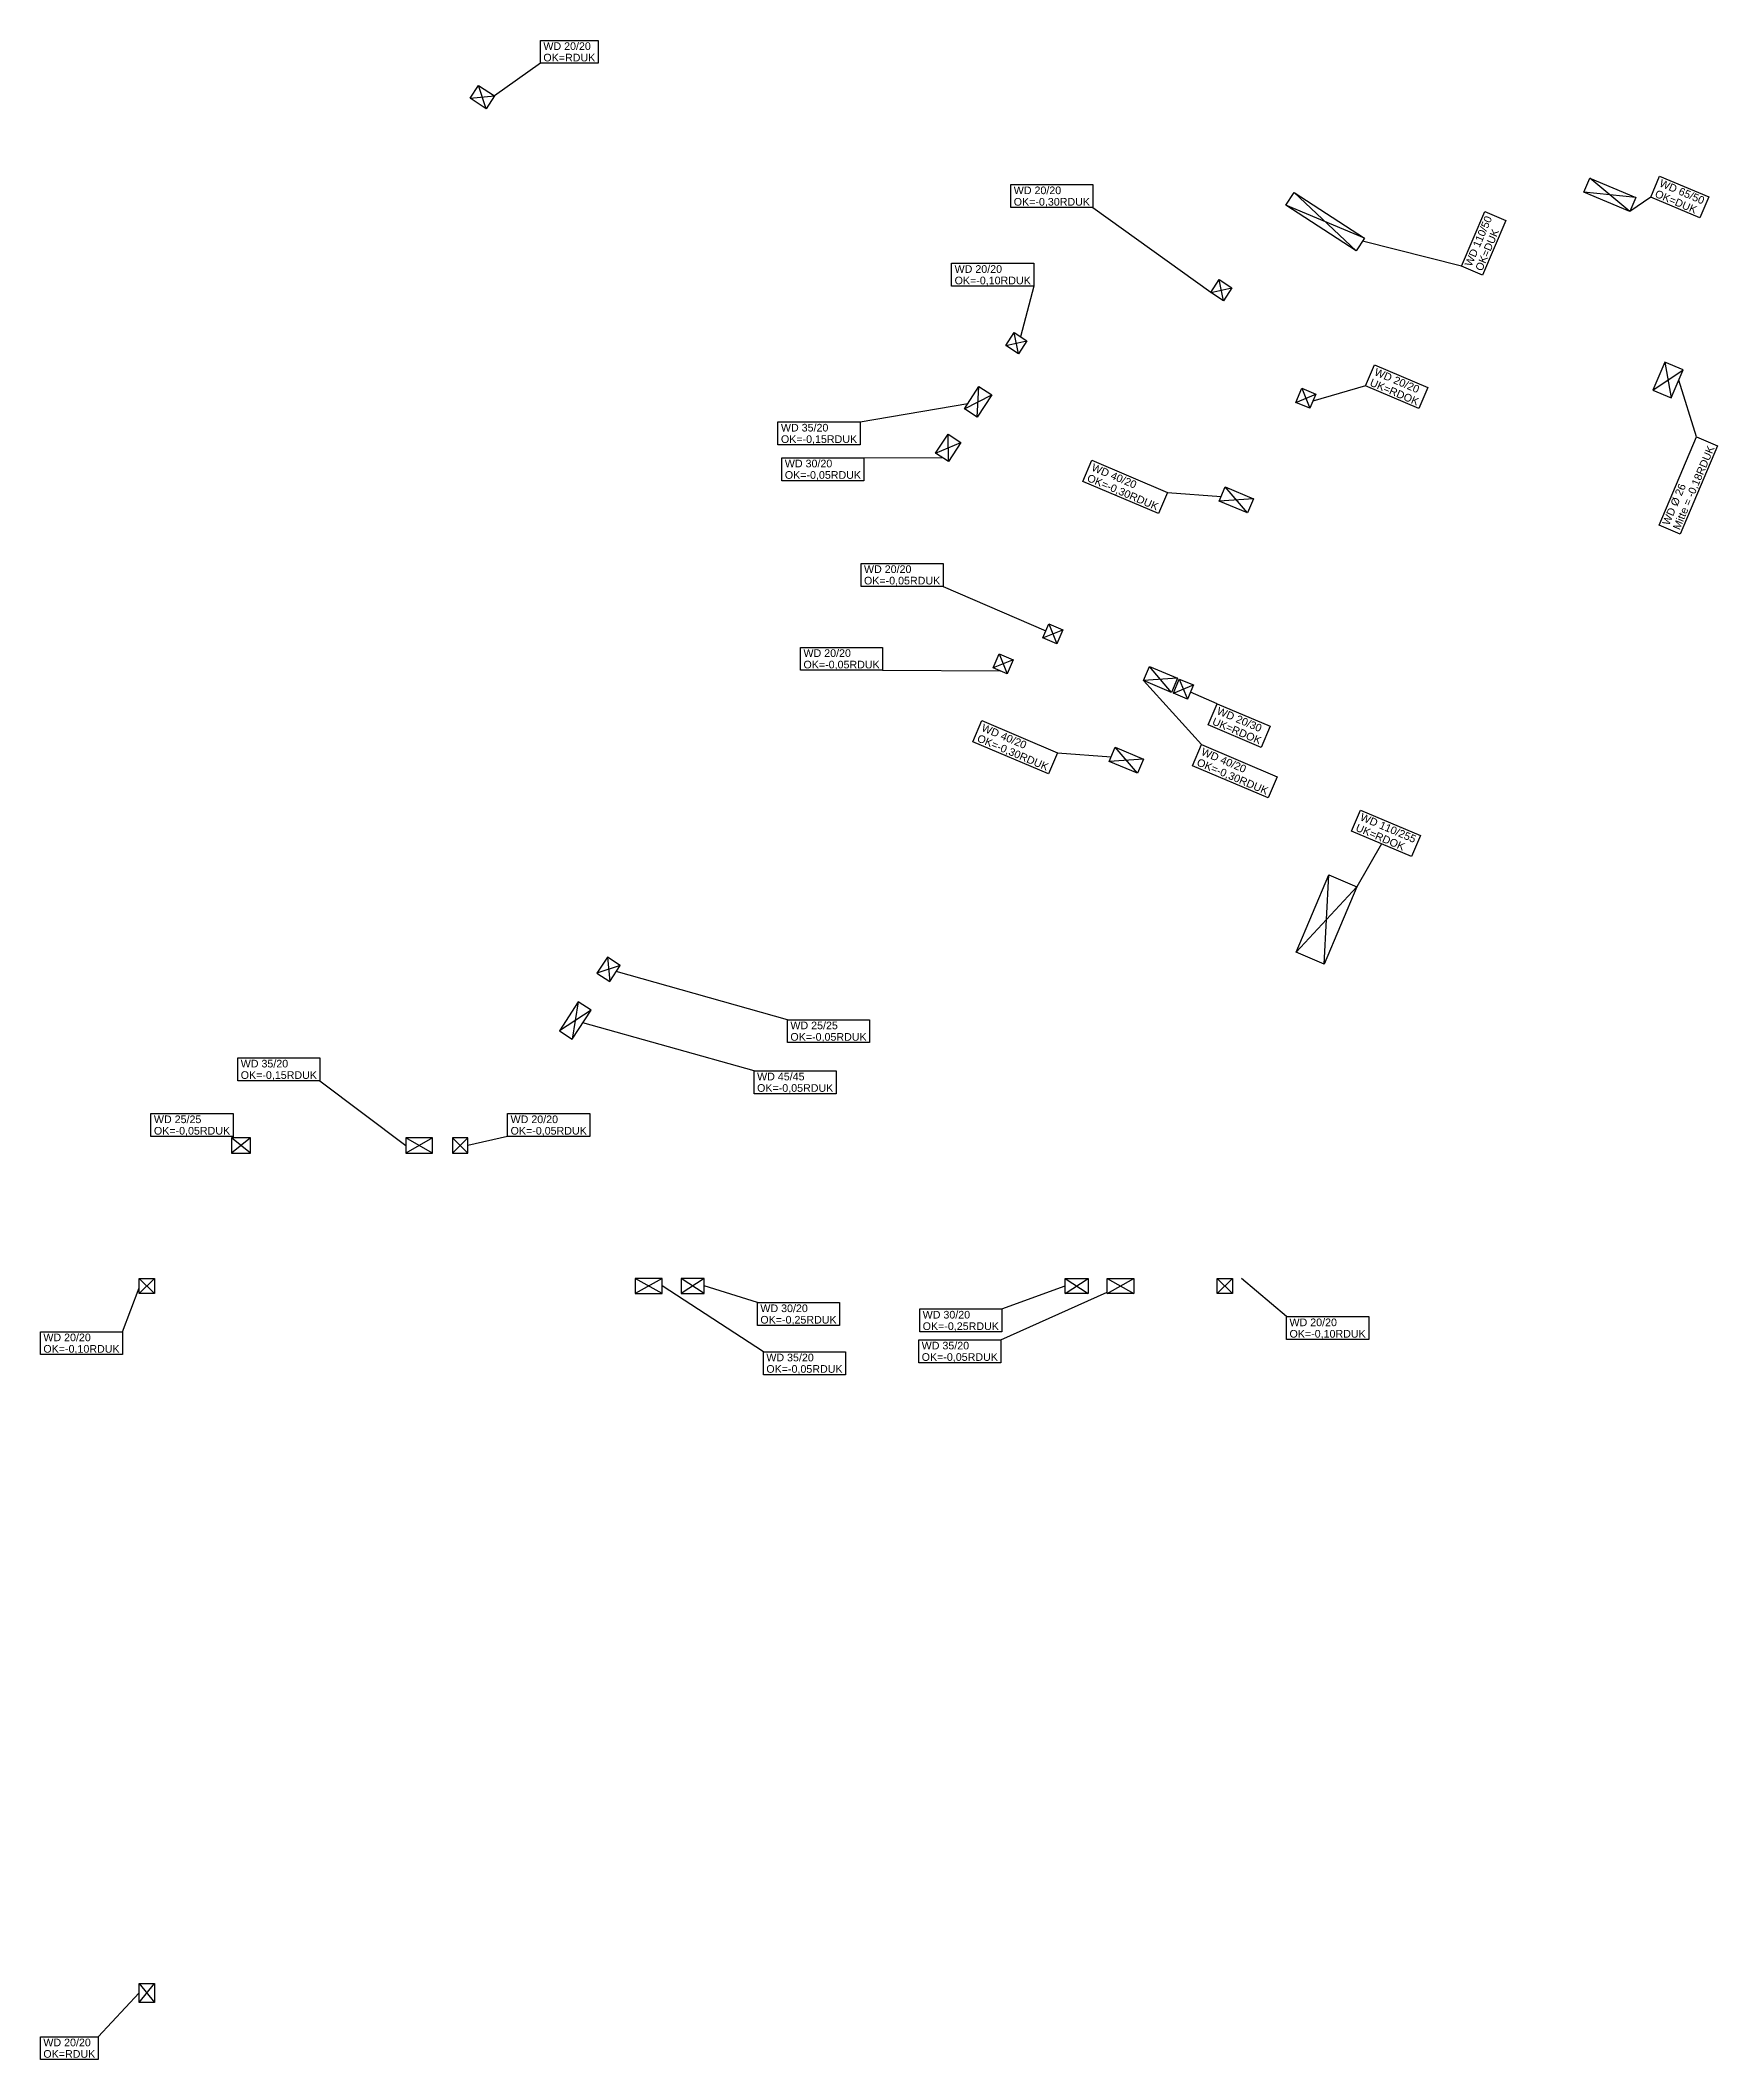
# Model space of a CAD drawing. Extents: x 18.3 to 92.3, y 20.8 to 61.6.
# Drawn here: x 47.99 to 69.94, y 20.84 to 47.28 of the extents above; entities that cross this region are included whole.
import ezdxf

# ---------------------------------------------------------------- set-up
doc = ezdxf.new("R2010")
doc.units = 0
doc.layers.add('Objekt', color=7, linetype='Continuous', lineweight=18)
doc.layers.add('Text', color=1, linetype='Continuous', lineweight=18, true_color=0xff0000)
doc.styles.get("Standard").update_dxf_attribs({"font": 'arial.ttf'})

msp = doc.modelspace()

# ---------------------------------------------------------------- texts
at = {"layer": 'Text', "color": 0, "linetype": 'ByBlock', "lineweight": -2, "ltscale": 0.18, "char_height": 0.1, "attachment_point": 1}
for s, insert in [('{\\fArial; WD 20/20 }', (54.535, 47.253)), ('{\\fArial; OK=RDUK }', (54.535, 47.103)), ('{\\fArial; WD 20/20 }', (60.691, 45.365)), ('{\\fArial; OK=-0,30RDUK }', (60.691, 45.215)), ('{\\fArial; WD 20/20 }', (59.917, 44.335)), ('{\\fArial; OK=-0,10RDUK }', (59.917, 44.185)), ('{\\fArial; WD 35/20 }', (57.644, 42.258)), ('{\\fArial; OK=-0,15RDUK }', (57.644, 42.108)), ('{\\fArial; WD 30/20 }', (57.695, 41.789)), ('{\\fArial; OK=-0,05RDUK }', (57.695, 41.639)), ('{\\fArial; WD 20/20 }', (58.731, 40.406)), ('{\\fArial; OK=-0,05RDUK }', (58.731, 40.256)), ('{\\fArial; WD 20/20 }', (57.939, 39.307)), ('{\\fArial; OK=-0,05RDUK }', (57.939, 39.157)), ('{\\fArial; WD 25/25 }', (57.768, 34.433)), ('{\\fArial; OK=-0,05RDUK }', (57.768, 34.283)), ('{\\fArial; WD 35/20 }', (50.574, 33.933)), ('{\\fArial; OK=-0,15RDUK }', (50.574, 33.783)), ('{\\fArial; WD 45/45 }', (57.332, 33.764)), ('{\\fArial; OK=-0,05RDUK }', (57.332, 33.614)), ('{\\fArial; WD 25/25 }', (49.438, 33.204)), ('{\\fArial; OK=-0,05RDUK }', (49.438, 33.054)), ('{\\fArial; WD 20/20 }', (54.106, 33.204)), ('{\\fArial; OK=-0,05RDUK }', (54.106, 33.054)), ('{\\fArial; WD 30/20 }', (57.375, 30.73)), ('{\\fArial; OK=-0,25RDUK }', (57.375, 30.58)), ('{\\fArial; WD 30/20 }', (59.499, 30.646)), ('{\\fArial; OK=-0,25RDUK }', (59.499, 30.496)), ('{\\fArial; WD 20/20 }', (64.3, 30.546)), ('{\\fArial; WD 20/20 }', (47.991, 30.349)), ('{\\fArial; OK=-0,10RDUK }', (47.991, 30.199)), ('{\\fArial; WD 35/20 }', (59.486, 30.242)), ('{\\fArial; OK=-0,10RDUK }', (64.3, 30.396)), ('{\\fArial; WD 35/20 }', (57.453, 30.086)), ('{\\fArial; OK=-0,05RDUK }', (57.453, 29.936)), ('{\\fArial; OK=-0,05RDUK }', (59.486, 30.092)), ('{\\fArial; WD 20/20 }', (47.991, 21.119)), ('{\\fArial; OK=RDUK }', (47.991, 20.969))]:
    msp.add_mtext(s, dxfattribs=dict(at, insert=insert))
for s, insert, rotation in [('{\\fArial; OK=DUK }', (69.115, 45.341), 337), ('{\\fArial; WD 65/50 }', (69.174, 45.479), 337), ('{\\fArial; WD 110/50 }', (66.613, 44.312), 67), ('{\\fArial; OK=DUK }', (66.751, 44.253), 67), ('{\\fArial; UK=RDOK }', (65.384, 42.869), 337), ('{\\fArial; WD 20/20 }', (65.443, 43.007), 337), ('{\\fArial; Mitte = -0,18RDUK }', (69.337, 40.865), 67), ('{\\fArial; OK=-0,30RDUK }', (61.683, 41.62), 337), ('{\\fArial; WD 40/20 }', (61.742, 41.758), 337), ('{\\fArial; WD Ø 26 }', (69.199, 40.924), 67), ('{\\fArial; WD 40/20 }', (60.302, 38.35), 337), ('{\\fArial; UK=RDOK }', (63.322, 38.433), 337), ('{\\fArial; WD 20/30 }', (63.381, 38.571), 337), ('{\\fArial; OK=-0,30RDUK }', (60.244, 38.212), 337), ('{\\fArial; OK=-0,30RDUK }', (63.119, 37.898), 337), ('{\\fArial; WD 40/20 }', (63.177, 38.036), 337), ('{\\fArial; UK=RDOK }', (65.199, 37.042), 337), ('{\\fArial; WD 110/255 }', (65.257, 37.18), 337)]:
    msp.add_mtext(s, dxfattribs=dict(at, insert=insert, rotation=rotation))

# ---------------------------------------------------------------- linework, layer by layer
at = {"layer": 'Objekt', "color": 0, "linetype": 'ByBlock', "lineweight": -2, "ltscale": 0.18}
for p, q in [((53.616, 46.521), (53.725, 46.688)), ((53.616, 46.521), (53.934, 46.552)), ((53.725, 46.688), (53.934, 46.552)), ((53.825, 46.384), (53.725, 46.688)), ((53.934, 46.552), (53.825, 46.384)), ((53.825, 46.384), (53.616, 46.521)), ((68.193, 45.289), (68.271, 45.473)), ((68.271, 45.473), (68.87, 45.22)), ((68.792, 45.036), (68.271, 45.473)), ((64.291, 45.121), (64.4, 45.288)), ((64.4, 45.288), (65.322, 44.688)), ((65.212, 44.521), (64.4, 45.288)), ((68.792, 45.036), (68.193, 45.289)), ((68.87, 45.22), (68.193, 45.289)), ((68.87, 45.22), (68.792, 45.036)), ((65.212, 44.521), (64.291, 45.121)), ((65.322, 44.688), (64.291, 45.121)), ((65.322, 44.688), (65.212, 44.521)), ((63.309, 43.979), (63.418, 44.147)), ((63.418, 44.147), (63.585, 44.038)), ((63.476, 43.87), (63.418, 44.147)), ((63.309, 43.979), (63.585, 44.038)), ((63.476, 43.87), (63.309, 43.979)), ((63.585, 44.038), (63.476, 43.87)), ((60.625, 43.284), (60.734, 43.452)), ((60.734, 43.452), (60.902, 43.343)), ((60.793, 43.175), (60.734, 43.452)), ((60.625, 43.284), (60.902, 43.343)), ((60.793, 43.175), (60.625, 43.284)), ((60.902, 43.343), (60.793, 43.175)), ((69.251, 43.067), (69.095, 42.699)), ((69.095, 42.699), (69.49, 42.966)), ((69.49, 42.966), (69.251, 43.067)), ((69.251, 43.067), (69.335, 42.598)), ((69.335, 42.598), (69.49, 42.966)), ((60.084, 42.453), (60.275, 42.747)), ((60.084, 42.453), (60.443, 42.637)), ((60.252, 42.344), (60.275, 42.747)), ((60.443, 42.637), (60.252, 42.344)), ((60.275, 42.747), (60.443, 42.637)), ((64.423, 42.539), (64.5, 42.724)), ((64.423, 42.539), (64.685, 42.646)), ((64.5, 42.724), (64.685, 42.646)), ((64.5, 42.724), (64.607, 42.462)), ((64.685, 42.646), (64.607, 42.462)), ((69.095, 42.699), (69.335, 42.598)), ((60.252, 42.344), (60.084, 42.453)), ((64.607, 42.462), (64.423, 42.539)), ((59.707, 41.874), (59.87, 42.125)), ((59.87, 42.125), (60.038, 42.016)), ((59.874, 41.764), (59.87, 42.125)), ((59.707, 41.874), (60.038, 42.016)), ((59.874, 41.764), (59.707, 41.874)), ((60.038, 42.016), (59.874, 41.764)), ((63.419, 41.248), (63.497, 41.432)), ((63.866, 41.276), (63.419, 41.248)), ((63.788, 41.092), (63.419, 41.248)), ((63.497, 41.432), (63.866, 41.276)), ((63.788, 41.092), (63.497, 41.432)), ((63.866, 41.276), (63.788, 41.092)), ((61.111, 39.455), (61.189, 39.639)), ((61.111, 39.455), (61.373, 39.561)), ((61.295, 39.377), (61.111, 39.455)), ((61.189, 39.639), (61.373, 39.561)), ((61.189, 39.639), (61.295, 39.377)), ((61.373, 39.561), (61.295, 39.377)), ((60.461, 39.063), (60.539, 39.247)), ((60.723, 39.17), (60.461, 39.063)), ((60.539, 39.247), (60.723, 39.17)), ((60.539, 39.247), (60.645, 38.985)), ((60.723, 39.17), (60.645, 38.985)), ((60.645, 38.985), (60.461, 39.063)), ((62.427, 38.899), (62.505, 39.083)), ((62.873, 38.927), (62.427, 38.899)), ((62.796, 38.743), (62.427, 38.899)), ((62.505, 39.083), (62.873, 38.927)), ((62.796, 38.743), (62.505, 39.083)), ((62.873, 38.927), (62.796, 38.743)), ((62.819, 38.734), (62.896, 38.918)), ((62.896, 38.918), (63.081, 38.84)), ((62.896, 38.918), (63.003, 38.656)), ((62.819, 38.734), (63.081, 38.84)), ((63.003, 38.656), (62.819, 38.734)), ((63.081, 38.84), (63.003, 38.656)), ((61.98, 37.84), (62.058, 38.024)), ((62.426, 37.868), (61.98, 37.84)), ((62.348, 37.684), (61.98, 37.84)), ((62.058, 38.024), (62.426, 37.868)), ((62.348, 37.684), (62.058, 38.024)), ((62.426, 37.868), (62.348, 37.684)), ((64.425, 35.341), (64.853, 36.354)), ((64.794, 35.185), (64.853, 36.354)), ((64.853, 36.354), (65.222, 36.199)), ((64.425, 35.341), (65.222, 36.199)), ((65.222, 36.199), (64.794, 35.185)), ((55.412, 35.276), (55.275, 35.066)), ((55.579, 35.167), (55.275, 35.066)), ((55.579, 35.167), (55.412, 35.276)), ((55.412, 35.276), (55.443, 34.957)), ((55.443, 34.957), (55.579, 35.167)), ((64.794, 35.185), (64.425, 35.341)), ((55.275, 35.066), (55.443, 34.957)), ((55.03, 34.69), (54.785, 34.313)), ((55.03, 34.69), (54.952, 34.204)), ((55.198, 34.581), (55.03, 34.69)), ((55.198, 34.581), (54.785, 34.313)), ((54.952, 34.204), (55.198, 34.581)), ((54.785, 34.313), (54.952, 34.204)), ((50.743, 32.912), (50.493, 32.912)), ((50.493, 32.912), (50.493, 32.712)), ((50.743, 32.912), (50.493, 32.712)), ((50.743, 32.712), (50.493, 32.912)), ((50.743, 32.712), (50.743, 32.912)), ((53.123, 32.912), (52.773, 32.912)), ((52.773, 32.912), (52.773, 32.712)), ((53.123, 32.912), (52.773, 32.712)), ((53.123, 32.712), (52.773, 32.912)), ((53.123, 32.712), (53.123, 32.912)), ((53.586, 32.912), (53.386, 32.912)), ((53.386, 32.912), (53.386, 32.712)), ((53.586, 32.912), (53.386, 32.712)), ((53.586, 32.712), (53.386, 32.912)), ((53.586, 32.712), (53.586, 32.912)), ((50.493, 32.712), (50.743, 32.712)), ((52.773, 32.712), (53.123, 32.712)), ((53.386, 32.712), (53.586, 32.712)), ((49.283, 30.872), (49.283, 31.072)), ((49.283, 31.072), (49.483, 31.072)), ((49.283, 31.072), (49.483, 30.872)), ((49.283, 30.872), (49.483, 31.072)), ((49.483, 31.072), (49.483, 30.872)), ((56.127, 31.072), (55.777, 31.072)), ((55.777, 31.072), (55.777, 30.872)), ((56.127, 31.072), (55.777, 30.872)), ((56.127, 30.872), (55.777, 31.072)), ((56.127, 30.872), (56.127, 31.072)), ((56.677, 31.072), (56.377, 31.072)), ((56.377, 31.072), (56.377, 30.872)), ((56.677, 31.072), (56.377, 30.872)), ((56.677, 30.872), (56.377, 31.072)), ((56.677, 30.872), (56.677, 31.072)), ((61.403, 30.872), (61.403, 31.072)), ((61.403, 31.072), (61.703, 31.072)), ((61.403, 31.072), (61.703, 30.872)), ((61.403, 30.872), (61.703, 31.072)), ((61.703, 31.072), (61.703, 30.872)), ((61.953, 30.872), (61.953, 31.072)), ((61.953, 31.072), (62.303, 31.072)), ((61.953, 31.072), (62.303, 30.872)), ((61.953, 30.872), (62.303, 31.072)), ((62.303, 31.072), (62.303, 30.872)), ((63.391, 30.872), (63.391, 31.072)), ((63.391, 31.072), (63.591, 31.072)), ((63.391, 31.072), (63.591, 30.872)), ((63.391, 30.872), (63.591, 31.072)), ((63.591, 31.072), (63.591, 30.872)), ((49.483, 30.872), (49.283, 30.872)), ((55.777, 30.872), (56.127, 30.872)), ((56.377, 30.872), (56.677, 30.872)), ((61.703, 30.872), (61.403, 30.872)), ((62.303, 30.872), (61.953, 30.872)), ((63.591, 30.872), (63.391, 30.872)), ((49.283, 21.592), (49.283, 21.842)), ((49.283, 21.842), (49.483, 21.842)), ((49.283, 21.842), (49.483, 21.592)), ((49.283, 21.592), (49.483, 21.842)), ((49.483, 21.842), (49.483, 21.592)), ((49.483, 21.592), (49.283, 21.592))]:
    msp.add_line(p, q, dxfattribs=at)
at = {"layer": 'Text', "color": 0, "linetype": 'ByBlock', "lineweight": -2, "ltscale": 0.18}
for p, q in [((54.535, 46.978), (54.535, 47.278)), ((54.535, 47.278), (55.291, 47.278)), ((55.291, 47.278), (55.291, 46.978)), ((54.535, 46.978), (53.934, 46.552)), ((55.291, 46.978), (54.535, 46.978)), ((69.066, 45.226), (69.183, 45.502)), ((69.183, 45.502), (69.826, 45.229)), ((60.691, 45.09), (60.691, 45.39)), ((60.691, 45.39), (61.766, 45.39)), ((61.766, 45.39), (61.766, 45.09)), ((69.066, 45.226), (68.792, 45.036)), ((69.709, 44.953), (69.066, 45.226)), ((69.826, 45.229), (69.709, 44.953)), ((61.766, 45.09), (60.691, 45.09)), ((61.766, 45.09), (63.311, 43.983)), ((66.59, 44.322), (66.894, 45.036)), ((66.894, 45.036), (67.17, 44.919)), ((67.17, 44.919), (66.866, 44.204)), ((66.59, 44.322), (65.295, 44.648)), ((59.917, 44.06), (59.917, 44.36)), ((59.917, 44.36), (60.992, 44.36)), ((60.992, 44.36), (60.992, 44.06)), ((66.866, 44.204), (66.59, 44.322)), ((60.992, 44.06), (59.917, 44.06)), ((60.992, 44.06), (60.818, 43.397)), ((65.335, 42.754), (65.452, 43.03)), ((65.452, 43.03), (66.149, 42.734)), ((69.665, 42.087), (69.434, 42.832)), ((65.335, 42.754), (64.646, 42.554)), ((66.032, 42.458), (65.335, 42.754)), ((66.149, 42.734), (66.032, 42.458)), ((58.719, 42.283), (60.129, 42.523)), ((57.644, 41.983), (57.644, 42.283)), ((57.644, 42.283), (58.719, 42.283)), ((58.719, 42.283), (58.719, 41.983)), ((69.176, 40.933), (69.665, 42.087)), ((69.665, 42.087), (69.942, 41.97)), ((58.719, 41.983), (57.644, 41.983)), ((57.695, 41.514), (57.695, 41.814)), ((57.695, 41.814), (58.77, 41.814)), ((58.77, 41.814), (59.79, 41.819)), ((58.77, 41.814), (58.77, 41.514)), ((61.634, 41.505), (61.752, 41.781)), ((61.752, 41.781), (62.741, 41.361)), ((69.942, 41.97), (69.452, 40.816)), ((58.77, 41.514), (57.695, 41.514)), ((62.624, 41.085), (61.634, 41.505)), ((62.741, 41.361), (62.624, 41.085)), ((62.741, 41.361), (63.445, 41.309)), ((69.452, 40.816), (69.176, 40.933)), ((58.731, 40.131), (58.731, 40.431)), ((58.731, 40.431), (59.806, 40.431)), ((59.806, 40.431), (59.806, 40.131)), ((59.806, 40.131), (58.731, 40.131)), ((59.806, 40.131), (61.15, 39.547)), ((57.939, 39.032), (57.939, 39.332)), ((57.939, 39.332), (59.014, 39.332)), ((59.014, 39.332), (59.014, 39.032)), ((59.014, 39.032), (57.939, 39.032)), ((59.014, 39.032), (60.553, 39.024)), ((63.187, 38.059), (62.427, 38.899)), ((63.391, 38.594), (63.041, 38.747)), ((63.273, 38.318), (63.391, 38.594)), ((63.391, 38.594), (64.087, 38.299)), ((60.195, 38.097), (60.312, 38.373)), ((60.312, 38.373), (61.301, 37.953)), ((61.184, 37.677), (60.195, 38.097)), ((63.97, 38.022), (63.273, 38.318)), ((64.087, 38.299), (63.97, 38.022)), ((61.301, 37.953), (61.184, 37.677)), ((61.301, 37.953), (62.005, 37.901)), ((63.07, 37.783), (63.187, 38.059)), ((63.187, 38.059), (64.176, 37.639)), ((64.059, 37.363), (63.07, 37.783)), ((64.176, 37.639), (64.059, 37.363)), ((65.15, 36.927), (65.267, 37.203)), ((65.267, 37.203), (66.053, 36.87)), ((65.936, 36.594), (65.15, 36.927)), ((65.543, 36.76), (65.222, 36.199)), ((66.053, 36.87), (65.936, 36.594)), ((57.768, 34.458), (55.528, 35.088)), ((57.332, 33.789), (55.092, 34.419)), ((57.768, 34.158), (57.768, 34.458)), ((57.768, 34.458), (58.843, 34.458)), ((58.843, 34.458), (58.843, 34.158)), ((58.843, 34.158), (57.768, 34.158)), ((50.574, 33.658), (50.574, 33.958)), ((50.574, 33.958), (51.649, 33.958)), ((51.649, 33.958), (51.649, 33.658)), ((51.649, 33.658), (50.574, 33.658)), ((51.649, 33.658), (52.773, 32.812)), ((57.332, 33.489), (57.332, 33.789)), ((57.332, 33.789), (58.407, 33.789)), ((58.407, 33.789), (58.407, 33.489)), ((58.407, 33.489), (57.332, 33.489)), ((49.438, 32.929), (49.438, 33.229)), ((49.438, 33.229), (50.513, 33.229)), ((50.513, 33.229), (50.513, 32.929)), ((54.106, 32.929), (54.106, 33.229)), ((54.106, 33.229), (55.181, 33.229)), ((55.181, 33.229), (55.181, 32.929)), ((50.513, 32.929), (49.438, 32.929)), ((50.513, 32.929), (50.512, 32.912)), ((54.106, 32.929), (53.586, 32.812)), ((55.181, 32.929), (54.106, 32.929)), ((49.066, 30.374), (49.283, 30.947)), ((57.453, 30.111), (56.127, 30.972)), ((57.375, 30.755), (56.677, 30.972)), ((60.574, 30.671), (61.403, 30.972)), ((64.3, 30.571), (63.709, 31.072)), ((57.375, 30.455), (57.375, 30.755)), ((57.375, 30.755), (58.45, 30.755)), ((58.45, 30.755), (58.45, 30.455)), ((59.499, 30.371), (59.499, 30.671)), ((59.499, 30.671), (60.574, 30.671)), ((60.561, 30.267), (61.953, 30.892)), ((60.574, 30.671), (60.574, 30.371)), ((58.45, 30.455), (57.375, 30.455)), ((64.3, 30.271), (64.3, 30.571)), ((64.3, 30.571), (65.375, 30.571)), ((65.375, 30.571), (65.375, 30.271)), ((47.991, 30.074), (47.991, 30.374)), ((47.991, 30.374), (49.066, 30.374)), ((49.066, 30.374), (49.066, 30.074)), ((59.486, 29.967), (59.486, 30.267)), ((59.486, 30.267), (60.561, 30.267)), ((60.574, 30.371), (59.499, 30.371)), ((60.561, 30.267), (60.561, 29.967)), ((65.375, 30.271), (64.3, 30.271)), ((49.066, 30.074), (47.991, 30.074)), ((57.453, 29.811), (57.453, 30.111)), ((57.453, 30.111), (58.528, 30.111)), ((58.528, 30.111), (58.528, 29.811)), ((60.561, 29.967), (59.486, 29.967)), ((58.528, 29.811), (57.453, 29.811)), ((48.748, 21.144), (49.283, 21.717)), ((47.991, 20.844), (47.991, 21.144)), ((47.991, 21.144), (48.748, 21.144)), ((48.748, 21.144), (48.748, 20.844)), ((48.748, 20.844), (47.991, 20.844))]:
    msp.add_line(p, q, dxfattribs=at)

msp.set_redraw_order([(e.dxf.handle, doc.entitydb.next_handle()) for e in msp.query("TEXT MTEXT ATTDEF DIMENSION ARC_DIMENSION")])  # texts and dimensions are drawn at this point

doc.saveas('drawing.dxf')
